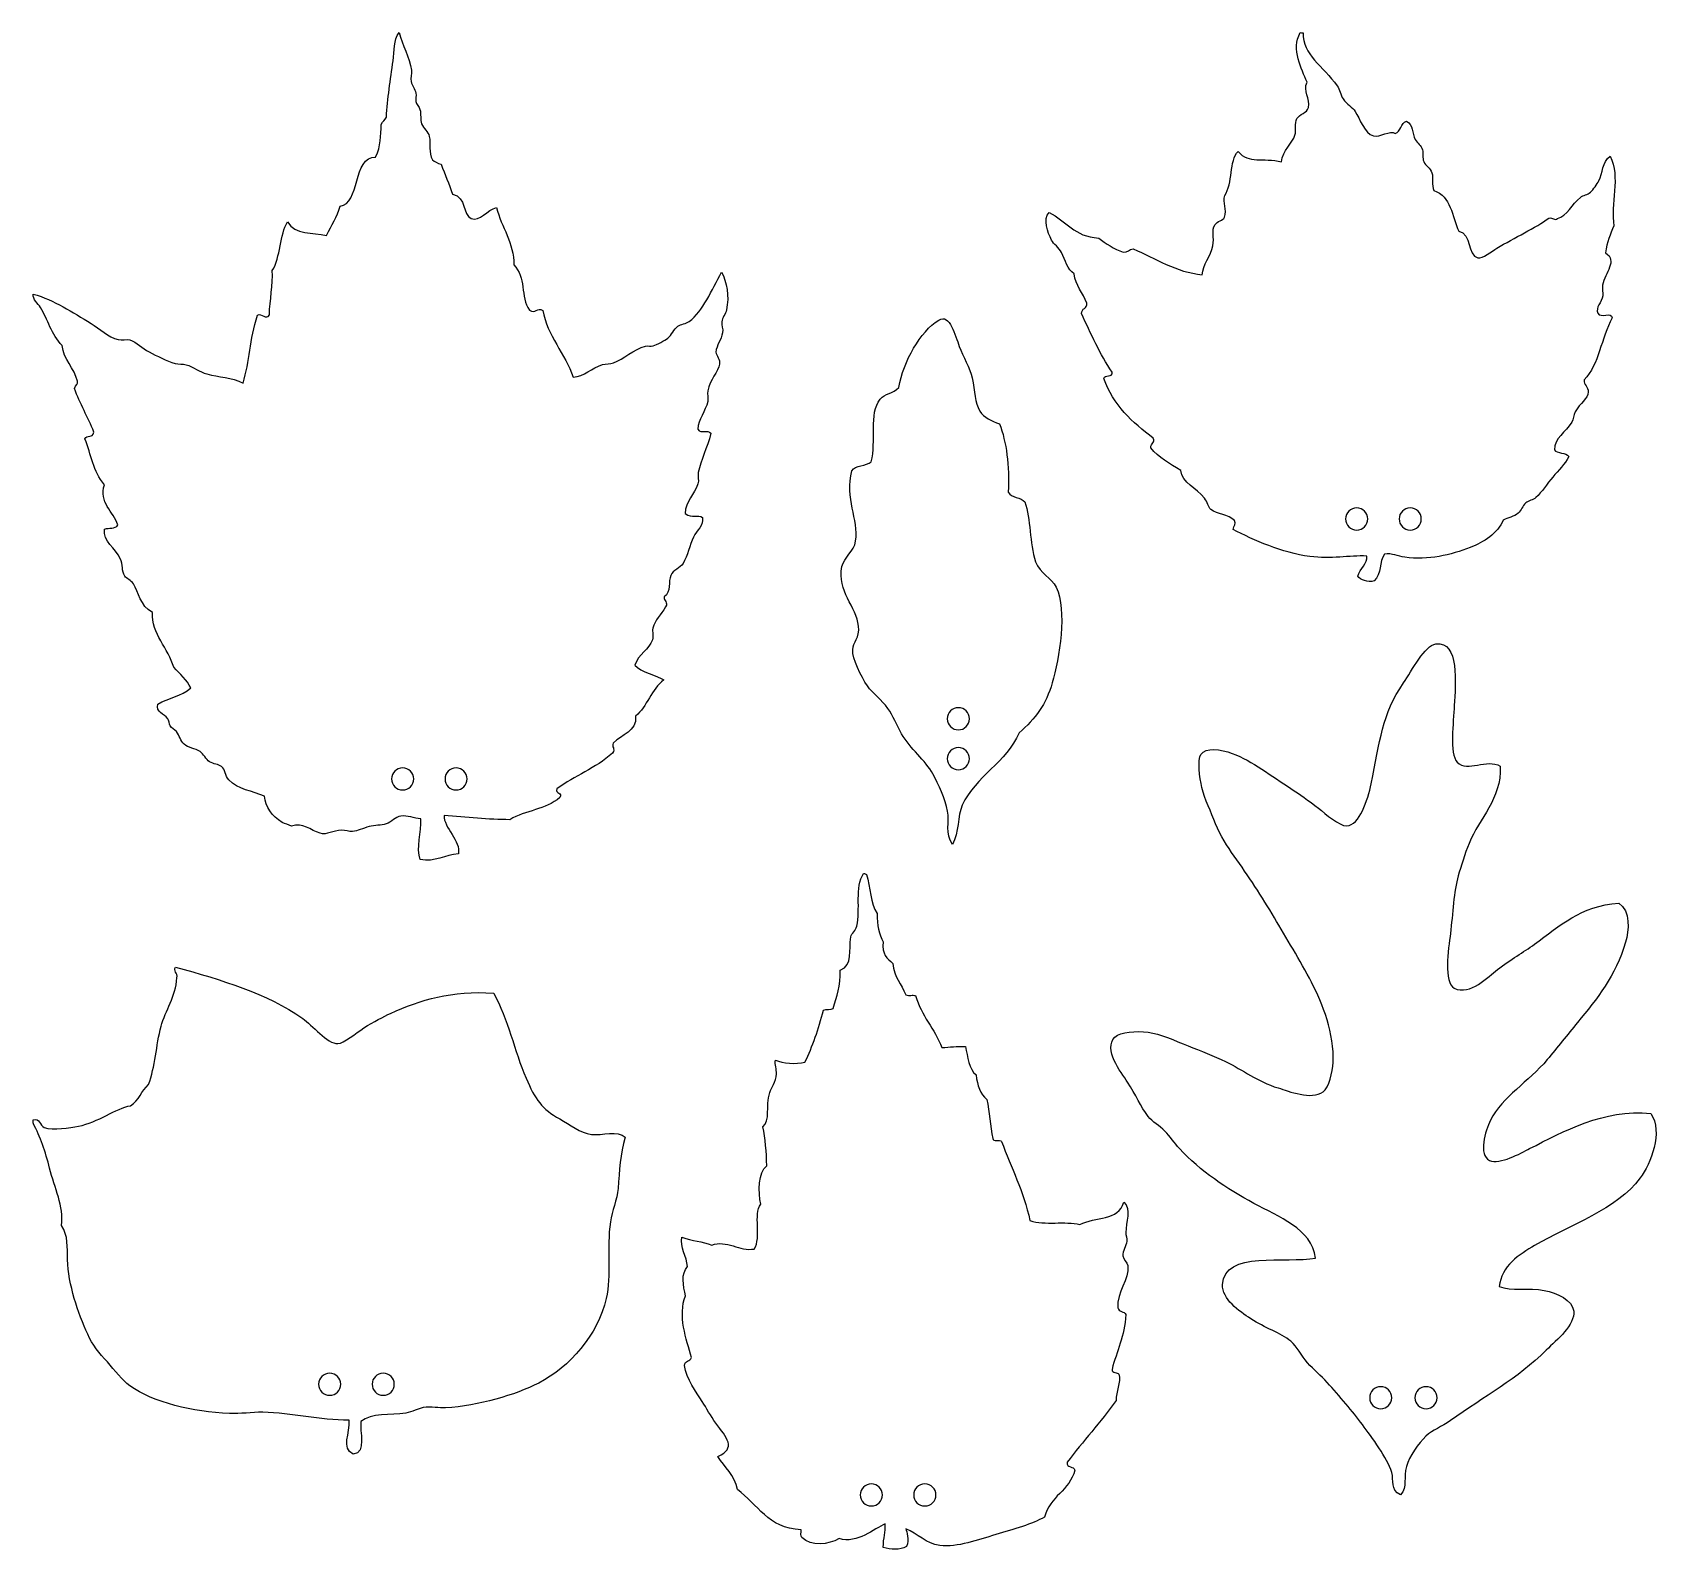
# Model space of a CAD drawing. Header units: centimetres. Extents: x -7.9 to 8, y -7.3 to 7.5.
import ezdxf

# ---------------------------------------------------------------- set-up
doc = ezdxf.new("R2010")
doc.units = ezdxf.units.CM
doc.header["$MEASUREMENT"] = 0
doc.layers.add('Layer 1', color=7, linetype='Continuous')

msp = doc.modelspace()

# ---------------------------------------------------------------- linework, layer by layer
at = {"layer": 'Layer 1'}
for points, knots in [([(-1.11622, 4.75824), (-1.08643, 4.89236), (-1.11352, 5.03351), (-1.16398, 5.12612), (-1.16398, 5.12612), (-1.26082, 4.95194), (-1.34202, 4.74525), (-1.47878, 4.64677), (-1.47878, 4.64677), (-1.51148, 4.62325), (-1.55718, 4.62269), (-1.5902, 4.59904), (-1.5902, 4.59904), (-1.62965, 4.57081), (-1.64886, 4.514), (-1.68746, 4.48408), (-1.68746, 4.48408), (-1.71479, 4.46291), (-1.79194, 4.42127), (-1.83073, 4.40801), (-1.83073, 4.40801), (-1.85388, 4.4001), (-1.87777, 4.41253), (-1.90325, 4.40624), (-1.90325, 4.40624), (-2.01543, 4.37841), (-2.12132, 4.27855), (-2.21456, 4.24349), (-2.21456, 4.24349), (-2.24864, 4.23066), (-2.28994, 4.23643), (-2.3242, 4.22582), (-2.3242, 4.22582), (-2.42498, 4.19455), (-2.50285, 4.11165), (-2.609, 4.10374), (-2.609, 4.10374), (-2.68242, 4.33118), (-2.8648, 4.51194), (-2.90263, 4.75464), (-2.90263, 4.75464), (-2.96161, 4.78964), (-2.97301, 4.71366), (-3.03529, 4.75639), (-3.03529, 4.75639), (-3.12377, 4.88704), (-3.06479, 5.08082), (-3.18743, 5.19682), (-3.18743, 5.19682), (-3.18193, 5.40925), (-3.30935, 5.56472), (-3.35375, 5.75575), (-3.35375, 5.75575), (-3.44585, 5.73599), (-3.51639, 5.6165), (-3.60135, 5.6496), (-3.60135, 5.6496), (-3.69237, 5.68503), (-3.6403, 5.85653), (-3.78357, 5.88661), (-3.78357, 5.88661), (-3.81831, 5.98406), (-3.85712, 6.07978), (-3.89324, 6.17665), (-3.89324, 6.17665), (-3.92809, 6.18858), (-3.95854, 6.20239), (-3.97812, 6.22086), (-3.97812, 6.22086), (-4.02088, 6.28918), (-3.99103, 6.37342), (-4.00998, 6.44904), (-4.00998, 6.44904), (-4.02146, 6.49476), (-4.06663, 6.52619), (-4.08428, 6.57109), (-4.08428, 6.57109), (-4.1, 6.61115), (-4.08812, 6.66314), (-4.10021, 6.71084), (-4.10021, 6.71084), (-4.10685, 6.73693), (-4.13434, 6.76116), (-4.14088, 6.78863), (-4.14088, 6.78863), (-4.14694, 6.81387), (-4.13278, 6.84298), (-4.13911, 6.86999), (-4.13911, 6.86999), (-4.14887, 6.91169), (-4.17904, 6.94402), (-4.18689, 6.98141), (-4.18689, 6.98141), (-4.19446, 7.01747), (-4.17744, 7.05531), (-4.18337, 7.09285), (-4.18337, 7.09285), (-4.20345, 7.22038), (-4.27216, 7.34026), (-4.30365, 7.45898), (-4.30365, 7.45898), (-4.35831, 7.3867), (-4.34948, 7.27978), (-4.36202, 7.18485), (-4.36202, 7.18485), (-4.38599, 7.00319), (-4.41861, 6.81226), (-4.42743, 6.6365), (-4.42743, 6.6365), (-4.43878, 6.60025), (-4.46566, 6.60025), (-4.47699, 6.564), (-4.47699, 6.564), (-4.48472, 6.45534), (-4.47852, 6.35752), (-4.53184, 6.2474), (-4.53184, 6.2474), (-4.75285, 6.2505), (-4.6867, 5.78589), (-4.8767, 5.76983), (-4.8767, 5.76983), (-4.91059, 5.66492), (-4.95888, 5.58547), (-5.01113, 5.48501), (-5.01113, 5.48501), (-5.14535, 5.51192), (-5.31395, 5.48946), (-5.38967, 5.6159), (-5.38967, 5.6159), (-5.46666, 5.49506), (-5.45769, 5.26911), (-5.53818, 5.14185), (-5.53818, 5.14185), (-5.52916, 5.00652), (-5.5635, 4.85255), (-5.56652, 4.71206), (-5.56652, 4.71206), (-5.59644, 4.65277), (-5.64423, 4.73489), (-5.68148, 4.70674), (-5.68148, 4.70674), (-5.7631, 4.46462), (-5.75578, 4.26145), (-5.82295, 4.04523), (-5.82295, 4.04523), (-5.93466, 4.10643), (-6.05708, 4.10278), (-6.17672, 4.13543), (-6.17672, 4.13543), (-6.24535, 4.15416), (-6.30584, 4.20528), (-6.37656, 4.22563), (-6.37656, 4.22563), (-6.4081, 4.23473), (-6.45136, 4.22857), (-6.48446, 4.23801), (-6.48446, 4.23801), (-6.56979, 4.26235), (-6.66022, 4.31117), (-6.7374, 4.34943), (-6.7374, 4.34943), (-6.80373, 4.38229), (-6.85776, 4.44497), (-6.92666, 4.46614), (-6.92666, 4.46614), (-6.95838, 4.47593), (-7.0054, 4.46172), (-7.0381, 4.46971), (-7.0381, 4.46971), (-7.14118, 4.49479), (-7.21654, 4.57491), (-7.30342, 4.62708), (-7.30342, 4.62708), (-7.48643, 4.73707), (-7.65934, 4.85311), (-7.86587, 4.91362), (-7.86587, 4.91362), (-7.87214, 4.85763), (-7.81981, 4.82271), (-7.79512, 4.7827), (-7.79512, 4.7827), (-7.72405, 4.66755), (-7.69037, 4.52037), (-7.58462, 4.41128), (-7.58462, 4.41128), (-7.57253, 4.27965), (-7.46344, 4.18964), (-7.43603, 4.0646), (-7.43603, 4.0646), (-7.42293, 4.03428), (-7.45788, 4.02885), (-7.46431, 3.99385), (-7.46431, 3.99385), (-7.41179, 3.8478), (-7.33292, 3.71313), (-7.27505, 3.56938), (-7.27505, 3.56938), (-7.28574, 3.50323), (-7.34424, 3.54842), (-7.36347, 3.50218), (-7.36347, 3.50218), (-7.29973, 3.35362), (-7.28571, 3.18375), (-7.17241, 3.05644), (-7.17241, 3.05644), (-7.22914, 2.88311), (-7.08565, 2.79567), (-7.04149, 2.66557), (-7.04149, 2.66557), (-7.07051, 2.61921), (-7.12854, 2.64062), (-7.17063, 2.62488), (-7.17063, 2.62488), (-7.18955, 2.50111), (-7.06466, 2.44076), (-7.01852, 2.33836), (-7.01852, 2.33836), (-6.99032, 2.27584), (-7.0077, 2.21731), (-6.97428, 2.16678), (-6.97428, 2.16678), (-6.95679, 2.14035), (-6.91364, 2.12749), (-6.89115, 2.09251), (-6.89115, 2.09251), (-6.83792, 2.0097), (-6.82701, 1.8782), (-6.70541, 1.81303), (-6.70541, 1.81303), (-6.71557, 1.60107), (-6.54909, 1.46479), (-6.49845, 1.27889), (-6.49845, 1.27889), (-6.43543, 1.21555), (-6.36846, 1.15385), (-6.33219, 1.07905), (-6.33219, 1.07905), (-6.42479, 0.99306), (-6.55111, 0.98578), (-6.65231, 0.91985), (-6.65231, 0.91985), (-6.67316, 0.8396), (-6.59389, 0.82867), (-6.55505, 0.77835), (-6.55505, 0.77835), (-6.54129, 0.76057), (-6.54624, 0.72911), (-6.53206, 0.70757), (-6.53206, 0.70757), (-6.51838, 0.68683), (-6.4892, 0.67587), (-6.47192, 0.65275), (-6.47192, 0.65275), (-6.44372, 0.61499), (-6.43123, 0.55975), (-6.39762, 0.5307), (-6.39762, 0.5307), (-6.35656, 0.49517), (-6.29023, 0.48972), (-6.24197, 0.4582), (-6.24197, 0.4582), (-6.20773, 0.43584), (-6.1844, 0.38237), (-6.14823, 0.35911), (-6.14823, 0.35911), (-6.11066, 0.33498), (-6.06359, 0.33609), (-6.03327, 0.31313), (-6.03327, 0.31313), (-5.99366, 0.28318), (-6.00186, 0.22463), (-5.96247, 0.18227), (-5.96247, 0.18227), (-5.87402, 0.08697), (-5.72718, 0.07562), (-5.61581, 0.0231), (-5.61581, 0.0231), (-5.60287, -0.08128), (-5.54575, -0.16669), (-5.44071, -0.23161), (-5.44071, -0.23161), (-5.41124, -0.24341), (-5.38173, -0.25518), (-5.35223, -0.26698), (-5.35223, -0.26698), (-5.23896, -0.22629), (-5.1707, -0.30863), (-5.07275, -0.3377), (-5.07275, -0.3377), (-5.01028, -0.35627), (-4.94416, -0.30995), (-4.86582, -0.30764), (-4.86582, -0.30764), (-4.82589, -0.30648), (-4.78946, -0.32182), (-4.75795, -0.32), (-4.75795, -0.32), (-4.70657, -0.31709), (-4.65884, -0.28984), (-4.5952, -0.27224), (-4.5952, -0.27224), (-4.54125, -0.25734), (-4.47534, -0.26052), (-4.43071, -0.24573), (-4.43071, -0.24573), (-4.37726, -0.22798), (-4.33908, -0.17773), (-4.28744, -0.16966), (-4.28744, -0.16966), (-4.22407, -0.15976), (-4.15615, -0.19255), (-4.09287, -0.19617), (-4.09287, -0.19617), (-4.08467, -0.32457), (-4.14023, -0.48025), (-4.09819, -0.59413), (-4.09819, -0.59413), (-3.95534, -0.61972), (-3.8534, -0.54979), (-3.72674, -0.53751), (-3.72674, -0.53751), (-3.6984, -0.41493), (-3.87348, -0.27851), (-3.86472, -0.16429), (-3.86472, -0.16429), (-3.64916, -0.18286), (-3.43276, -0.20329), (-3.22443, -0.20498), (-3.22443, -0.20498), (-3.07184, -0.11074), (-2.87896, -0.11055), (-2.73802, 0.01084), (-2.73802, 0.01084), (-2.70513, 0.05667), (-2.7911, 0.05159), (-2.76636, 0.09395), (-2.76636, 0.09395), (-2.59409, 0.2278), (-2.39237, 0.29284), (-2.2269, 0.44241), (-2.2269, 0.44241), (-2.19195, 0.48914), (-2.23965, 0.50043), (-2.21806, 0.54147), (-2.21806, 0.54147), (-2.13776, 0.62751), (-1.98822, 0.64823), (-2.00052, 0.80325), (-2.00052, 0.80325), (-1.88895, 0.8958), (-1.84632, 1.06688), (-1.72636, 1.15525), (-1.72636, 1.15525), (-1.78531, 1.19914), (-1.95171, 1.2333), (-2.00761, 1.29852), (-2.00761, 1.29852), (-1.97395, 1.40737), (-1.86981, 1.45296), (-1.83603, 1.54794), (-1.83603, 1.54794), (-1.8233, 1.58374), (-1.84243, 1.62094), (-1.83251, 1.65936), (-1.83251, 1.65936), (-1.81158, 1.74038), (-1.75544, 1.79073), (-1.70871, 1.86632), (-1.70871, 1.86632), (-1.67632, 1.91439), (-1.73408, 1.92381), (-1.72107, 1.96361), (-1.72107, 1.96361), (-1.65471, 2.01568), (-1.68382, 2.11389), (-1.65744, 2.17411), (-1.65744, 2.17411), (-1.63487, 2.22549), (-1.56783, 2.24295), (-1.53891, 2.29084), (-1.53891, 2.29084), (-1.49412, 2.36508), (-1.47427, 2.46904), (-1.43636, 2.5473), (-1.43636, 2.5473), (-1.40413, 2.61379), (-1.33651, 2.65866), (-1.34968, 2.7383), (-1.34968, 2.7383), (-1.39223, 2.7733), (-1.44726, 2.72454), (-1.51949, 2.77547), (-1.51949, 2.77547), (-1.51655, 2.89541), (-1.42501, 2.9679), (-1.39392, 3.06376), (-1.39392, 3.06376), (-1.38257, 3.09869), (-1.39659, 3.14081), (-1.3904, 3.1752), (-1.3904, 3.1752), (-1.36765, 3.30104), (-1.30211, 3.41333), (-1.26837, 3.55726), (-1.26837, 3.55726), (-1.29851, 3.60187), (-1.36045, 3.54472), (-1.39571, 3.59793), (-1.39571, 3.59793), (-1.38798, 3.69186), (-1.32049, 3.77205), (-1.29842, 3.8668), (-1.29842, 3.8668), (-1.29069, 3.8999), (-1.30464, 3.93705), (-1.29842, 3.96941), (-1.29842, 3.96941), (-1.27799, 4.07614), (-1.19714, 4.15838), (-1.18346, 4.23116), (-1.18346, 4.23116), (-1.17473, 4.27789), (-1.21592, 4.3113), (-1.21883, 4.34789), (-1.21883, 4.34789), (-1.21327, 4.41509), (-1.16681, 4.46806), (-1.1534, 4.53717), (-1.1534, 4.53717), (-1.14665, 4.57194), (-1.16782, 4.60758), (-1.16224, 4.64329), (-1.16224, 4.64329), (-1.15602, 4.68275), (-1.12509, 4.71831), (-1.11622, 4.75824)], [0, 0, 0, 0, 0.00909091, 0.00909091, 0.00909091, 0.00909091, 0.01818182, 0.01818182, 0.01818182, 0.01818182, 0.02727273, 0.02727273, 0.02727273, 0.02727273, 0.03636364, 0.03636364, 0.03636364, 0.03636364, 0.04545455, 0.04545455, 0.04545455, 0.04545455, 0.05454545, 0.05454545, 0.05454545, 0.05454545, 0.06363636, 0.06363636, 0.06363636, 0.06363636, 0.07272727, 0.07272727, 0.07272727, 0.07272727, 0.08181818, 0.08181818, 0.08181818, 0.08181818, 0.09090909, 0.09090909, 0.09090909, 0.09090909, 0.1, 0.1, 0.1, 0.1, 0.10909091, 0.10909091, 0.10909091, 0.10909091, 0.11818182, 0.11818182, 0.11818182, 0.11818182, 0.12727273, 0.12727273, 0.12727273, 0.12727273, 0.13636364, 0.13636364, 0.13636364, 0.13636364, 0.14545455, 0.14545455, 0.14545455, 0.14545455, 0.15454545, 0.15454545, 0.15454545, 0.15454545, 0.16363636, 0.16363636, 0.16363636, 0.16363636, 0.17272727, 0.17272727, 0.17272727, 0.17272727, 0.18181818, 0.18181818, 0.18181818, 0.18181818, 0.19090909, 0.19090909, 0.19090909, 0.19090909, 0.2, 0.2, 0.2, 0.2, 0.20909091, 0.20909091, 0.20909091, 0.20909091, 0.21818182, 0.21818182, 0.21818182, 0.21818182, 0.22727273, 0.22727273, 0.22727273, 0.22727273, 0.23636364, 0.23636364, 0.23636364, 0.23636364, 0.24545455, 0.24545455, 0.24545455, 0.24545455, 0.25454545, 0.25454545, 0.25454545, 0.25454545, 0.26363636, 0.26363636, 0.26363636, 0.26363636, 0.27272727, 0.27272727, 0.27272727, 0.27272727, 0.28181818, 0.28181818, 0.28181818, 0.28181818, 0.29090909, 0.29090909, 0.29090909, 0.29090909, 0.3, 0.3, 0.3, 0.3, 0.30909091, 0.30909091, 0.30909091, 0.30909091, 0.31818182, 0.31818182, 0.31818182, 0.31818182, 0.32727273, 0.32727273, 0.32727273, 0.32727273, 0.33636364, 0.33636364, 0.33636364, 0.33636364, 0.34545455, 0.34545455, 0.34545455, 0.34545455, 0.35454545, 0.35454545, 0.35454545, 0.35454545, 0.36363636, 0.36363636, 0.36363636, 0.36363636, 0.37272727, 0.37272727, 0.37272727, 0.37272727, 0.38181818, 0.38181818, 0.38181818, 0.38181818, 0.39090909, 0.39090909, 0.39090909, 0.39090909, 0.4, 0.4, 0.4, 0.4, 0.40909091, 0.40909091, 0.40909091, 0.40909091, 0.41818182, 0.41818182, 0.41818182, 0.41818182, 0.42727273, 0.42727273, 0.42727273, 0.42727273, 0.43636364, 0.43636364, 0.43636364, 0.43636364, 0.44545455, 0.44545455, 0.44545455, 0.44545455, 0.45454545, 0.45454545, 0.45454545, 0.45454545, 0.46363636, 0.46363636, 0.46363636, 0.46363636, 0.47272727, 0.47272727, 0.47272727, 0.47272727, 0.48181818, 0.48181818, 0.48181818, 0.48181818, 0.49090909, 0.49090909, 0.49090909, 0.49090909, 0.5, 0.5, 0.5, 0.5, 0.50909091, 0.50909091, 0.50909091, 0.50909091, 0.51818182, 0.51818182, 0.51818182, 0.51818182, 0.52727273, 0.52727273, 0.52727273, 0.52727273, 0.53636364, 0.53636364, 0.53636364, 0.53636364, 0.54545455, 0.54545455, 0.54545455, 0.54545455, 0.55454545, 0.55454545, 0.55454545, 0.55454545, 0.56363636, 0.56363636, 0.56363636, 0.56363636, 0.57272727, 0.57272727, 0.57272727, 0.57272727, 0.58181818, 0.58181818, 0.58181818, 0.58181818, 0.59090909, 0.59090909, 0.59090909, 0.59090909, 0.6, 0.6, 0.6, 0.6, 0.60909091, 0.60909091, 0.60909091, 0.60909091, 0.61818182, 0.61818182, 0.61818182, 0.61818182, 0.62727273, 0.62727273, 0.62727273, 0.62727273, 0.63636364, 0.63636364, 0.63636364, 0.63636364, 0.64545455, 0.64545455, 0.64545455, 0.64545455, 0.65454545, 0.65454545, 0.65454545, 0.65454545, 0.66363636, 0.66363636, 0.66363636, 0.66363636, 0.67272727, 0.67272727, 0.67272727, 0.67272727, 0.68181818, 0.68181818, 0.68181818, 0.68181818, 0.69090909, 0.69090909, 0.69090909, 0.69090909, 0.7, 0.7, 0.7, 0.7, 0.70909091, 0.70909091, 0.70909091, 0.70909091, 0.71818182, 0.71818182, 0.71818182, 0.71818182, 0.72727273, 0.72727273, 0.72727273, 0.72727273, 0.73636364, 0.73636364, 0.73636364, 0.73636364, 0.74545455, 0.74545455, 0.74545455, 0.74545455, 0.75454545, 0.75454545, 0.75454545, 0.75454545, 0.76363636, 0.76363636, 0.76363636, 0.76363636, 0.77272727, 0.77272727, 0.77272727, 0.77272727, 0.78181818, 0.78181818, 0.78181818, 0.78181818, 0.79090909, 0.79090909, 0.79090909, 0.79090909, 0.8, 0.8, 0.8, 0.8, 0.80909091, 0.80909091, 0.80909091, 0.80909091, 0.81818182, 0.81818182, 0.81818182, 0.81818182, 0.82727273, 0.82727273, 0.82727273, 0.82727273, 0.83636364, 0.83636364, 0.83636364, 0.83636364, 0.84545455, 0.84545455, 0.84545455, 0.84545455, 0.85454545, 0.85454545, 0.85454545, 0.85454545, 0.86363636, 0.86363636, 0.86363636, 0.86363636, 0.87272727, 0.87272727, 0.87272727, 0.87272727, 0.88181818, 0.88181818, 0.88181818, 0.88181818, 0.89090909, 0.89090909, 0.89090909, 0.89090909, 0.9, 0.9, 0.9, 0.9, 0.90909091, 0.90909091, 0.90909091, 0.90909091, 0.91818182, 0.91818182, 0.91818182, 0.91818182, 0.92727273, 0.92727273, 0.92727273, 0.92727273, 0.93636364, 0.93636364, 0.93636364, 0.93636364, 0.94545455, 0.94545455, 0.94545455, 0.94545455, 0.95454545, 0.95454545, 0.95454545, 0.95454545, 0.96363636, 0.96363636, 0.96363636, 0.96363636, 0.97272727, 0.97272727, 0.97272727, 0.97272727, 0.98181818, 0.98181818, 0.98181818, 0.98181818, 1, 1, 1, 1]), ([(7.48953, 6.25655), (7.40576, 6.19945), (7.42061, 6.09214), (7.37962, 6.01506), (7.37962, 6.01506), (7.36356, 5.98479), (7.32281, 5.92949), (7.2967, 5.90552), (7.2967, 5.90552), (7.26865, 5.87978), (7.22915, 5.87806), (7.19822, 5.85419), (7.19822, 5.85419), (7.11742, 5.79185), (7.06979, 5.67422), (6.97589, 5.64805), (6.97589, 5.64805), (6.9498, 5.62601), (6.92983, 5.66012), (6.89032, 5.65318), (6.89032, 5.65318), (6.76692, 5.56002), (6.5538, 5.46212), (6.38597, 5.35907), (6.38597, 5.35907), (6.3384, 5.32986), (6.24661, 5.25355), (6.19904, 5.26535), (6.19904, 5.26535), (6.09797, 5.29035), (6.14361, 5.50236), (6.01425, 5.52456), (6.01425, 5.52456), (5.94638, 5.66839), (5.94231, 5.86881), (5.77091, 5.92088), (5.77091, 5.92088), (5.75006, 5.9765), (5.76816, 6.03857), (5.75268, 6.09373), (5.75268, 6.09373), (5.73958, 6.14016), (5.69148, 6.1612), (5.67338, 6.20345), (5.67338, 6.20345), (5.65814, 6.23901), (5.67282, 6.28121), (5.66124, 6.3187), (5.66124, 6.3187), (5.64798, 6.36148), (5.61002, 6.37958), (5.59086, 6.41834), (5.59086, 6.41834), (5.56025, 6.48025), (5.56959, 6.5645), (5.50606, 6.59519), (5.50606, 6.59519), (5.44568, 6.58209), (5.45415, 6.49134), (5.39406, 6.47787), (5.39406, 6.47787), (5.34657, 6.51168), (5.25026, 6.43638), (5.18263, 6.45242), (5.18263, 6.45242), (5.10048, 6.47187), (5.04835, 6.62276), (5.00618, 6.692), (5.00618, 6.692), (4.98216, 6.73148), (4.92302, 6.76249), (4.88942, 6.81355), (4.88942, 6.81355), (4.86383, 6.85244), (4.85587, 6.90491), (4.83029, 6.94113), (4.83029, 6.94113), (4.69453, 7.1334), (4.49139, 7.24508), (4.49871, 7.45725), (4.49871, 7.45725), (4.48924, 7.45781), (4.47971, 7.45839), (4.47021, 7.45894), (4.47021, 7.45894), (4.3821, 7.29625), (4.48344, 7.10159), (4.5367, 6.97785), (4.5367, 6.97785), (4.4941, 6.88765), (4.57411, 6.81643), (4.55041, 6.72893), (4.55041, 6.72893), (4.53586, 6.67511), (4.46275, 6.66617), (4.43894, 6.62111), (4.43894, 6.62111), (4.41261, 6.57121), (4.43635, 6.51178), (4.41973, 6.46006), (4.41973, 6.46006), (4.39539, 6.38426), (4.29755, 6.3121), (4.28961, 6.20069), (4.28961, 6.20069), (4.10567, 6.24503), (3.96729, 6.17698), (3.86636, 6.30248), (3.86636, 6.30248), (3.77643, 6.21083), (3.8172, 5.99043), (3.73547, 5.87139), (3.73547, 5.87139), (3.71414, 5.80601), (3.76256, 5.73402), (3.73245, 5.66165), (3.73245, 5.66165), (3.71877, 5.62889), (3.66326, 5.62215), (3.64231, 5.59074), (3.64231, 5.59074), (3.6026, 5.53124), (3.63659, 5.46522), (3.62022, 5.38214), (3.62022, 5.38214), (3.60154, 5.28734), (3.51955, 5.19378), (3.51751, 5.10203), (3.51751, 5.10203), (3.26391, 5.12365), (3.05626, 5.26287), (2.84555, 5.35235), (2.84555, 5.35235), (2.80242, 5.35359), (2.7934, 5.31637), (2.74816, 5.32002), (2.74816, 5.32002), (2.65429, 5.35381), (2.58047, 5.40537), (2.50837, 5.45848), (2.50837, 5.45848), (2.26897, 5.47123), (2.19058, 5.62673), (2.02715, 5.70687), (2.02715, 5.70687), (1.96055, 5.64221), (2.01307, 5.51431), (2.04916, 5.43837), (2.04916, 5.43837), (2.06779, 5.39924), (2.12364, 5.3659), (2.1469, 5.31798), (2.1469, 5.31798), (2.18227, 5.24506), (2.20328, 5.15272), (2.268, 5.11033), (2.268, 5.11033), (2.2866, 4.99481), (2.35386, 4.9224), (2.39407, 4.82601), (2.39407, 4.82601), (2.39791, 4.76754), (2.34039, 4.77825), (2.3402, 4.72428), (2.3402, 4.72428), (2.4336, 4.52804), (2.52006, 4.32566), (2.63984, 4.15283), (2.63984, 4.15283), (2.64616, 4.09494), (2.56491, 4.13584), (2.55983, 4.09084), (2.55983, 4.09084), (2.64865, 3.83356), (2.83558, 3.66325), (3.04008, 3.50854), (3.04008, 3.50854), (3.05924, 3.46891), (3.01442, 3.46189), (3.01534, 3.41461), (3.01534, 3.41461), (3.08937, 3.32121), (3.20121, 3.26139), (3.3076, 3.19667), (3.3076, 3.19667), (3.3198, 3.07181), (3.45873, 3.02636), (3.53938, 2.92508), (3.53938, 2.92508), (3.56814, 2.88902), (3.57243, 2.83909), (3.59963, 2.81649), (3.59963, 2.81649), (3.66445, 2.76267), (3.7673, 2.77085), (3.83162, 2.70711), (3.83162, 2.70711), (3.84734, 2.67308), (3.82408, 2.65676), (3.81699, 2.62213), (3.81699, 2.62213), (4.01506, 2.51447), (4.29552, 2.39586), (4.56446, 2.35773), (4.56446, 2.35773), (4.77139, 2.32841), (4.948, 2.36932), (5.11823, 2.36262), (5.11823, 2.36262), (5.1291, 2.29113), (5.05105, 2.23655), (5.03018, 2.16752), (5.03018, 2.16752), (5.05876, 2.13095), (5.12932, 2.10026), (5.18951, 2.11976), (5.18951, 2.11976), (5.26867, 2.1899), (5.23587, 2.30648), (5.29108, 2.38082), (5.29108, 2.38082), (5.36315, 2.39281), (5.42157, 2.35889), (5.4896, 2.34984), (5.4896, 2.34984), (5.71598, 2.31962), (5.94029, 2.37339), (6.1251, 2.44522), (6.1251, 2.44522), (6.25517, 2.49576), (6.39601, 2.58378), (6.44652, 2.71216), (6.44652, 2.71216), (6.49356, 2.73404), (6.55373, 2.74671), (6.59371, 2.77966), (6.59371, 2.77966), (6.62369, 2.80437), (6.63345, 2.85118), (6.66658, 2.88025), (6.66658, 2.88025), (6.69407, 2.90443), (6.73839, 2.90621), (6.76506, 2.93155), (6.76506, 2.93155), (6.82261, 2.98624), (6.87645, 3.06598), (6.92976, 3.13158), (6.92976, 3.13158), (6.98387, 3.19818), (7.05144, 3.25421), (7.08496, 3.33221), (7.08496, 3.33221), (7.06377, 3.37642), (6.96815, 3.35465), (6.94574, 3.3978), (6.94574, 3.3978), (6.93995, 3.5067), (7.05866, 3.57113), (7.11446, 3.66439), (7.11446, 3.66439), (7.12991, 3.69021), (7.13269, 3.7371), (7.14928, 3.76726), (7.14928, 3.76726), (7.195, 3.85055), (7.27276, 3.89415), (7.27533, 3.96009), (7.27533, 3.96009), (7.27734, 4.01145), (7.22839, 4.02573), (7.23466, 4.07704), (7.23466, 4.07704), (7.38359, 4.22904), (7.39727, 4.48019), (7.50948, 4.68077), (7.50948, 4.68077), (7.4999, 4.74483), (7.39494, 4.67334), (7.3692, 4.72736), (7.3692, 4.72736), (7.34227, 4.78356), (7.40608, 4.82946), (7.41749, 4.89622), (7.41749, 4.89622), (7.4226, 4.92604), (7.40699, 4.96578), (7.41426, 5.00139), (7.41426, 5.00139), (7.43892, 5.1213), (7.5652, 5.23732), (7.44262, 5.31455), (7.44262, 5.31455), (7.4554, 5.41858), (7.49046, 5.49751), (7.52517, 5.57678), (7.52517, 5.57678), (7.49017, 5.78392), (7.59074, 6.05523), (7.48953, 6.25655)], [0, 0, 0, 0, 0.01315789, 0.01315789, 0.01315789, 0.01315789, 0.02631579, 0.02631579, 0.02631579, 0.02631579, 0.03947368, 0.03947368, 0.03947368, 0.03947368, 0.05263158, 0.05263158, 0.05263158, 0.05263158, 0.06578947, 0.06578947, 0.06578947, 0.06578947, 0.07894737, 0.07894737, 0.07894737, 0.07894737, 0.09210526, 0.09210526, 0.09210526, 0.09210526, 0.10526316, 0.10526316, 0.10526316, 0.10526316, 0.11842105, 0.11842105, 0.11842105, 0.11842105, 0.13157895, 0.13157895, 0.13157895, 0.13157895, 0.14473684, 0.14473684, 0.14473684, 0.14473684, 0.15789474, 0.15789474, 0.15789474, 0.15789474, 0.17105263, 0.17105263, 0.17105263, 0.17105263, 0.18421053, 0.18421053, 0.18421053, 0.18421053, 0.19736842, 0.19736842, 0.19736842, 0.19736842, 0.21052632, 0.21052632, 0.21052632, 0.21052632, 0.22368421, 0.22368421, 0.22368421, 0.22368421, 0.23684211, 0.23684211, 0.23684211, 0.23684211, 0.25, 0.25, 0.25, 0.25, 0.26315789, 0.26315789, 0.26315789, 0.26315789, 0.27631579, 0.27631579, 0.27631579, 0.27631579, 0.28947368, 0.28947368, 0.28947368, 0.28947368, 0.30263158, 0.30263158, 0.30263158, 0.30263158, 0.31578947, 0.31578947, 0.31578947, 0.31578947, 0.32894737, 0.32894737, 0.32894737, 0.32894737, 0.34210526, 0.34210526, 0.34210526, 0.34210526, 0.35526316, 0.35526316, 0.35526316, 0.35526316, 0.36842105, 0.36842105, 0.36842105, 0.36842105, 0.38157895, 0.38157895, 0.38157895, 0.38157895, 0.39473684, 0.39473684, 0.39473684, 0.39473684, 0.40789474, 0.40789474, 0.40789474, 0.40789474, 0.42105263, 0.42105263, 0.42105263, 0.42105263, 0.43421053, 0.43421053, 0.43421053, 0.43421053, 0.44736842, 0.44736842, 0.44736842, 0.44736842, 0.46052632, 0.46052632, 0.46052632, 0.46052632, 0.47368421, 0.47368421, 0.47368421, 0.47368421, 0.48684211, 0.48684211, 0.48684211, 0.48684211, 0.5, 0.5, 0.5, 0.5, 0.51315789, 0.51315789, 0.51315789, 0.51315789, 0.52631579, 0.52631579, 0.52631579, 0.52631579, 0.53947368, 0.53947368, 0.53947368, 0.53947368, 0.55263158, 0.55263158, 0.55263158, 0.55263158, 0.56578947, 0.56578947, 0.56578947, 0.56578947, 0.57894737, 0.57894737, 0.57894737, 0.57894737, 0.59210526, 0.59210526, 0.59210526, 0.59210526, 0.60526316, 0.60526316, 0.60526316, 0.60526316, 0.61842105, 0.61842105, 0.61842105, 0.61842105, 0.63157895, 0.63157895, 0.63157895, 0.63157895, 0.64473684, 0.64473684, 0.64473684, 0.64473684, 0.65789474, 0.65789474, 0.65789474, 0.65789474, 0.67105263, 0.67105263, 0.67105263, 0.67105263, 0.68421053, 0.68421053, 0.68421053, 0.68421053, 0.69736842, 0.69736842, 0.69736842, 0.69736842, 0.71052632, 0.71052632, 0.71052632, 0.71052632, 0.72368421, 0.72368421, 0.72368421, 0.72368421, 0.73684211, 0.73684211, 0.73684211, 0.73684211, 0.75, 0.75, 0.75, 0.75, 0.76315789, 0.76315789, 0.76315789, 0.76315789, 0.77631579, 0.77631579, 0.77631579, 0.77631579, 0.78947368, 0.78947368, 0.78947368, 0.78947368, 0.80263158, 0.80263158, 0.80263158, 0.80263158, 0.81578947, 0.81578947, 0.81578947, 0.81578947, 0.82894737, 0.82894737, 0.82894737, 0.82894737, 0.84210526, 0.84210526, 0.84210526, 0.84210526, 0.85526316, 0.85526316, 0.85526316, 0.85526316, 0.86842105, 0.86842105, 0.86842105, 0.86842105, 0.88157895, 0.88157895, 0.88157895, 0.88157895, 0.89473684, 0.89473684, 0.89473684, 0.89473684, 0.90789474, 0.90789474, 0.90789474, 0.90789474, 0.92105263, 0.92105263, 0.92105263, 0.92105263, 0.93421053, 0.93421053, 0.93421053, 0.93421053, 0.94736842, 0.94736842, 0.94736842, 0.94736842, 0.96052632, 0.96052632, 0.96052632, 0.96052632, 0.97368421, 0.97368421, 0.97368421, 0.97368421, 1, 1, 1, 1]), ([(2.09436, 2.05986), (2.04999, 2.1518), (1.93598, 2.18842), (1.89433, 2.30748), (1.89433, 2.30748), (1.83041, 2.49033), (1.85094, 2.72359), (1.78955, 2.88851), (1.78955, 2.88851), (1.7514, 2.93611), (1.65908, 2.92952), (1.62762, 2.98379), (1.62762, 2.98379), (1.63892, 3.24589), (1.61145, 3.4693), (1.54189, 3.65054), (1.54189, 3.65054), (1.46535, 3.67546), (1.39095, 3.71057), (1.35139, 3.77437), (1.35139, 3.77437), (1.2989, 3.85906), (1.30548, 3.96225), (1.27519, 4.09822), (1.27519, 4.09822), (1.25545, 4.18693), (1.18655, 4.31174), (1.15136, 4.40302), (1.15136, 4.40302), (1.11112, 4.50727), (1.05926, 4.72777), (0.95131, 4.6602), (0.95131, 4.6602), (0.77057, 4.54706), (0.6082, 4.26004), (0.56078, 4.00297), (0.56078, 4.00297), (0.50561, 3.94106), (0.42804, 3.95029), (0.3798, 3.8887), (0.3798, 3.8887), (0.26944, 3.74778), (0.34472, 3.48148), (0.29407, 3.2791), (0.29407, 3.2791), (0.24475, 3.23634), (0.13924, 3.24978), (0.10357, 3.19337), (0.10357, 3.19337), (0.03967, 2.92127), (0.17064, 2.72358), (0.14167, 2.50757), (0.14167, 2.50757), (0.1286, 2.4101), (0.02673, 2.34721), (0.00832, 2.25992), (0.00832, 2.25992), (-0.04206, 2.02129), (0.15032, 1.86699), (0.17025, 1.67889), (0.17025, 1.67889), (0.18218, 1.56602), (0.11678, 1.52559), (0.1131, 1.45029), (0.1131, 1.45029), (0.10895, 1.36536), (0.19438, 1.18732), (0.25598, 1.09786), (0.25598, 1.09786), (0.31001, 1.01936), (0.39637, 0.96353), (0.45601, 0.87878), (0.45601, 0.87878), (0.50797, 0.80496), (0.53843, 0.71987), (0.58936, 0.63116), (0.58936, 0.63116), (0.67307, 0.48527), (0.82095, 0.37369), (0.89419, 0.24063), (0.89419, 0.24063), (0.95031, 0.13861), (1.01349, -0.00392), (1.03704, -0.12135), (1.03704, -0.12135), (1.05792, -0.22538), (1.00849, -0.34183), (1.08467, -0.44517), (1.08467, -0.44517), (1.1514, -0.32846), (1.132, -0.16929), (1.17995, -0.0642), (1.17995, -0.0642), (1.31031, 0.22171), (1.61143, 0.35149), (1.7324, 0.64065), (1.7324, 0.64065), (1.89377, 0.77958), (1.99571, 0.91862), (2.05625, 1.12643), (2.05625, 1.12643), (2.12587, 1.3653), (2.20284, 1.83515), (2.09436, 2.05986)], [0, 0, 0, 0, 0.03703704, 0.03703704, 0.03703704, 0.03703704, 0.07407407, 0.07407407, 0.07407407, 0.07407407, 0.11111111, 0.11111111, 0.11111111, 0.11111111, 0.14814815, 0.14814815, 0.14814815, 0.14814815, 0.18518519, 0.18518519, 0.18518519, 0.18518519, 0.22222222, 0.22222222, 0.22222222, 0.22222222, 0.25925926, 0.25925926, 0.25925926, 0.25925926, 0.2962963, 0.2962963, 0.2962963, 0.2962963, 0.33333333, 0.33333333, 0.33333333, 0.33333333, 0.37037037, 0.37037037, 0.37037037, 0.37037037, 0.40740741, 0.40740741, 0.40740741, 0.40740741, 0.44444444, 0.44444444, 0.44444444, 0.44444444, 0.48148148, 0.48148148, 0.48148148, 0.48148148, 0.51851852, 0.51851852, 0.51851852, 0.51851852, 0.55555556, 0.55555556, 0.55555556, 0.55555556, 0.59259259, 0.59259259, 0.59259259, 0.59259259, 0.62962963, 0.62962963, 0.62962963, 0.62962963, 0.66666667, 0.66666667, 0.66666667, 0.66666667, 0.7037037, 0.7037037, 0.7037037, 0.7037037, 0.74074074, 0.74074074, 0.74074074, 0.74074074, 0.77777778, 0.77777778, 0.77777778, 0.77777778, 0.81481481, 0.81481481, 0.81481481, 0.81481481, 0.85185185, 0.85185185, 0.85185185, 0.85185185, 0.88888889, 0.88888889, 0.88888889, 0.88888889, 0.92592593, 0.92592593, 0.92592593, 0.92592593, 1, 1, 1, 1]), ([(5.021, 2.61535), (4.96144, 2.61535), (4.91316, 2.66364), (4.91316, 2.72322), (4.91316, 2.72322), (4.91316, 2.78278), (4.96145, 2.83106), (5.021, 2.83106), (5.021, 2.83106), (5.08058, 2.83106), (5.12884, 2.78277), (5.12884, 2.72322), (5.12884, 2.72322), (5.12884, 2.66364), (5.08056, 2.61535), (5.021, 2.61535)], [0, 0, 0, 0, 0.2, 0.2, 0.2, 0.2, 0.4, 0.4, 0.4, 0.4, 0.6, 0.6, 0.6, 0.6, 1, 1, 1, 1]), ([(5.54157, 2.61535), (5.48201, 2.61535), (5.43373, 2.66364), (5.43373, 2.72322), (5.43373, 2.72322), (5.43373, 2.78278), (5.48202, 2.83106), (5.54157, 2.83106), (5.54157, 2.83106), (5.60115, 2.83106), (5.64941, 2.78277), (5.64941, 2.72322), (5.64941, 2.72322), (5.64941, 2.66364), (5.60115, 2.61535), (5.54157, 2.61535)], [0, 0, 0, 0, 0.2, 0.2, 0.2, 0.2, 0.4, 0.4, 0.4, 0.4, 0.6, 0.6, 0.6, 0.6, 1, 1, 1, 1]), ([(7.8858, -3.06493), (7.41974, -3.02003), (7.03561, -3.24096), (6.7047, -3.40783), (6.7047, -3.40783), (6.6149, -3.4531), (6.41556, -3.56724), (6.31415, -3.52213), (6.31415, -3.52213), (6.20205, -3.4722), (6.27232, -3.23196), (6.32368, -3.1316), (6.32368, -3.1316), (6.44055, -2.90326), (6.69523, -2.75634), (6.87613, -2.54102), (6.87613, -2.54102), (6.97233, -2.42651), (7.07155, -2.3012), (7.17141, -2.1791), (7.17141, -2.1791), (7.36204, -1.94598), (7.54042, -1.72788), (7.63814, -1.39802), (7.63814, -1.39802), (7.67103, -1.28703), (7.69132, -1.09309), (7.57146, -1.01705), (7.57146, -1.01705), (7.19718, -1.04697), (7.00231, -1.2352), (6.75231, -1.4171), (6.75231, -1.4171), (6.64261, -1.4969), (6.52239, -1.56386), (6.39036, -1.66472), (6.39036, -1.66472), (6.304, -1.73068), (6.1234, -1.92216), (5.97123, -1.8457), (5.97123, -1.8457), (5.86344, -1.79151), (5.9136, -1.4687), (5.93316, -1.3123), (5.93316, -1.3123), (5.95689, -1.12201), (5.9656, -0.90169), (6.00936, -0.75035), (6.00936, -0.75035), (6.03447, -0.66349), (6.074, -0.53646), (6.11414, -0.43602), (6.11414, -0.43602), (6.215, -0.18353), (6.42889, -0.01192), (6.41897, 0.31646), (6.41897, 0.31646), (6.28737, 0.39494), (6.09829, 0.25169), (5.99984, 0.35453), (5.99984, 0.35453), (5.91967, 0.43835), (5.96375, 0.74746), (5.97126, 0.90701), (5.97126, 0.90701), (5.98116, 1.11627), (6.025, 1.53931), (5.79028, 1.50709), (5.79028, 1.50709), (5.68455, 1.49256), (5.5607, 1.24952), (5.47595, 1.12609), (5.47595, 1.12609), (5.26809, 0.82335), (5.24648, 0.55795), (5.16162, 0.14501), (5.16162, 0.14501), (5.12918, -0.01287), (5.04727, -0.26031), (4.92349, -0.26454), (4.92349, -0.26454), (4.85062, -0.26705), (4.71849, -0.14902), (4.64726, -0.09312), (4.64726, -0.09312), (4.5518, -0.01814), (4.46128, 0.04608), (4.38059, 0.09738), (4.38059, 0.09738), (4.19295, 0.21671), (4.0016, 0.36908), (3.80906, 0.44028), (3.80906, 0.44028), (3.69344, 0.48306), (3.55075, 0.50055), (3.50426, 0.43078), (3.50426, 0.43078), (3.47063, 0.3803), (3.48992, 0.20422), (3.51376, 0.10693), (3.51376, 0.10693), (3.54175, -0.00721), (3.60216, -0.13051), (3.64711, -0.2455), (3.64711, -0.2455), (3.69198, -0.36028), (3.76091, -0.46516), (3.82811, -0.55983), (3.82811, -0.55983), (3.96302, -0.74996), (4.09941, -0.9566), (4.21864, -1.15991), (4.21864, -1.15991), (4.33172, -1.35276), (4.46965, -1.5738), (4.58059, -1.78856), (4.58059, -1.78856), (4.68952, -1.99949), (4.80504, -2.28862), (4.79014, -2.56961), (4.79014, -2.56961), (4.78546, -2.65803), (4.75, -2.8162), (4.69489, -2.85539), (4.69489, -2.85539), (4.57845, -2.93813), (4.35837, -2.84867), (4.25671, -2.81732), (4.25671, -2.81732), (4.04494, -2.75189), (3.91976, -2.64508), (3.74239, -2.56012), (3.74239, -2.56012), (3.62976, -2.50617), (3.4995, -2.45418), (3.38041, -2.40772), (3.38041, -2.40772), (3.24785, -2.35599), (3.10723, -2.28874), (2.98988, -2.27434), (2.98988, -2.27434), (2.87561, -2.26032), (2.71895, -2.26905), (2.66603, -2.32197), (2.66603, -2.32197), (2.54858, -2.43945), (2.72569, -2.66386), (2.78988, -2.76015), (2.78988, -2.76015), (2.87232, -2.88376), (2.91569, -3.00039), (2.98991, -3.0935), (2.98991, -3.0935), (3.0333, -3.14792), (3.10069, -3.18605), (3.15184, -3.23638), (3.15184, -3.23638), (3.20383, -3.28755), (3.24571, -3.35473), (3.29472, -3.40783), (3.29472, -3.40783), (3.49792, -3.62802), (3.75613, -3.79851), (4.01859, -3.94123), (4.01859, -3.94123), (4.25926, -4.07212), (4.58469, -4.18536), (4.61869, -4.47463), (4.61869, -4.47463), (4.33992, -4.52662), (3.72638, -4.39671), (3.71381, -4.73178), (3.71381, -4.73178), (3.70849, -4.87357), (3.87436, -4.98914), (3.99001, -5.06521), (3.99001, -5.06521), (4.12405, -5.15332), (4.28018, -5.20242), (4.38056, -5.28426), (4.38056, -5.28426), (4.4407, -5.33331), (4.47787, -5.42018), (4.54249, -5.49381), (4.54249, -5.49381), (4.60112, -5.56067), (4.67584, -5.61846), (4.73296, -5.68428), (4.73296, -5.68428), (4.84956, -5.81869), (4.98397, -5.9667), (5.07586, -6.09386), (5.07586, -6.09386), (5.17095, -6.22549), (5.31692, -6.41559), (5.36161, -6.56061), (5.36161, -6.56061), (5.38579, -6.63901), (5.34261, -6.72886), (5.44734, -6.77966), (5.44734, -6.77966), (5.51738, -6.69941), (5.47306, -6.60816), (5.50449, -6.50346), (5.50449, -6.50346), (5.53457, -6.40332), (5.61884, -6.27986), (5.69499, -6.20818), (5.69499, -6.20818), (5.76174, -6.14529), (5.8448, -6.11878), (5.93312, -6.05578), (5.93312, -6.05578), (6.26433, -5.8194), (6.58434, -5.65218), (6.86657, -5.36998), (6.86657, -5.36998), (6.97092, -5.2656), (7.14827, -5.12746), (7.13327, -4.98898), (7.13327, -4.98898), (7.12165, -4.88196), (6.97256, -4.81369), (6.84749, -4.78893), (6.84749, -4.78893), (6.69909, -4.75959), (6.52158, -4.79549), (6.40934, -4.75086), (6.40934, -4.75086), (6.42482, -4.55547), (6.6078, -4.43439), (6.75224, -4.35084), (6.75224, -4.35084), (7.09244, -4.15386), (7.55554, -4.00006), (7.78094, -3.69356), (7.78094, -3.69356), (7.8826, -3.55547), (8.00682, -3.24604), (7.8858, -3.06493)], [0, 0, 0, 0, 0.01639344, 0.01639344, 0.01639344, 0.01639344, 0.03278689, 0.03278689, 0.03278689, 0.03278689, 0.04918033, 0.04918033, 0.04918033, 0.04918033, 0.06557377, 0.06557377, 0.06557377, 0.06557377, 0.08196721, 0.08196721, 0.08196721, 0.08196721, 0.09836066, 0.09836066, 0.09836066, 0.09836066, 0.1147541, 0.1147541, 0.1147541, 0.1147541, 0.13114754, 0.13114754, 0.13114754, 0.13114754, 0.14754098, 0.14754098, 0.14754098, 0.14754098, 0.16393443, 0.16393443, 0.16393443, 0.16393443, 0.18032787, 0.18032787, 0.18032787, 0.18032787, 0.19672131, 0.19672131, 0.19672131, 0.19672131, 0.21311475, 0.21311475, 0.21311475, 0.21311475, 0.2295082, 0.2295082, 0.2295082, 0.2295082, 0.24590164, 0.24590164, 0.24590164, 0.24590164, 0.26229508, 0.26229508, 0.26229508, 0.26229508, 0.27868852, 0.27868852, 0.27868852, 0.27868852, 0.29508197, 0.29508197, 0.29508197, 0.29508197, 0.31147541, 0.31147541, 0.31147541, 0.31147541, 0.32786885, 0.32786885, 0.32786885, 0.32786885, 0.3442623, 0.3442623, 0.3442623, 0.3442623, 0.36065574, 0.36065574, 0.36065574, 0.36065574, 0.37704918, 0.37704918, 0.37704918, 0.37704918, 0.39344262, 0.39344262, 0.39344262, 0.39344262, 0.40983607, 0.40983607, 0.40983607, 0.40983607, 0.42622951, 0.42622951, 0.42622951, 0.42622951, 0.44262295, 0.44262295, 0.44262295, 0.44262295, 0.45901639, 0.45901639, 0.45901639, 0.45901639, 0.47540984, 0.47540984, 0.47540984, 0.47540984, 0.49180328, 0.49180328, 0.49180328, 0.49180328, 0.50819672, 0.50819672, 0.50819672, 0.50819672, 0.52459016, 0.52459016, 0.52459016, 0.52459016, 0.54098361, 0.54098361, 0.54098361, 0.54098361, 0.55737705, 0.55737705, 0.55737705, 0.55737705, 0.57377049, 0.57377049, 0.57377049, 0.57377049, 0.59016393, 0.59016393, 0.59016393, 0.59016393, 0.60655738, 0.60655738, 0.60655738, 0.60655738, 0.62295082, 0.62295082, 0.62295082, 0.62295082, 0.63934426, 0.63934426, 0.63934426, 0.63934426, 0.6557377, 0.6557377, 0.6557377, 0.6557377, 0.67213115, 0.67213115, 0.67213115, 0.67213115, 0.68852459, 0.68852459, 0.68852459, 0.68852459, 0.70491803, 0.70491803, 0.70491803, 0.70491803, 0.72131148, 0.72131148, 0.72131148, 0.72131148, 0.73770492, 0.73770492, 0.73770492, 0.73770492, 0.75409836, 0.75409836, 0.75409836, 0.75409836, 0.7704918, 0.7704918, 0.7704918, 0.7704918, 0.78688525, 0.78688525, 0.78688525, 0.78688525, 0.80327869, 0.80327869, 0.80327869, 0.80327869, 0.81967213, 0.81967213, 0.81967213, 0.81967213, 0.83606557, 0.83606557, 0.83606557, 0.83606557, 0.85245902, 0.85245902, 0.85245902, 0.85245902, 0.86885246, 0.86885246, 0.86885246, 0.86885246, 0.8852459, 0.8852459, 0.8852459, 0.8852459, 0.90163934, 0.90163934, 0.90163934, 0.90163934, 0.91803279, 0.91803279, 0.91803279, 0.91803279, 0.93442623, 0.93442623, 0.93442623, 0.93442623, 0.95081967, 0.95081967, 0.95081967, 0.95081967, 0.96721311, 0.96721311, 0.96721311, 0.96721311, 1, 1, 1, 1]), ([(1.14221, 0.88524), (1.20179, 0.88524), (1.25005, 0.83693), (1.25005, 0.77737), (1.25005, 0.77737), (1.25005, 0.71781), (1.20179, 0.66953), (1.14221, 0.66953), (1.14221, 0.66953), (1.08263, 0.66953), (1.03437, 0.71782), (1.03437, 0.77737), (1.03437, 0.77737), (1.03437, 0.83692), (1.08262, 0.88524), (1.14221, 0.88524)], [0, 0, 0, 0, 0.2, 0.2, 0.2, 0.2, 0.4, 0.4, 0.4, 0.4, 0.6, 0.6, 0.6, 0.6, 1, 1, 1, 1]), ([(1.14223, 0.2812), (1.08265, 0.2812), (1.03439, 0.32949), (1.03439, 0.38904), (1.03439, 0.38904), (1.03439, 0.44859), (1.08265, 0.49691), (1.14223, 0.49691), (1.14223, 0.49691), (1.20179, 0.49691), (1.25007, 0.4486), (1.25007, 0.38904), (1.25007, 0.38904), (1.25007, 0.32948), (1.20179, 0.2812), (1.14223, 0.2812)], [0, 0, 0, 0, 0.2, 0.2, 0.2, 0.2, 0.4, 0.4, 0.4, 0.4, 0.6, 0.6, 0.6, 0.6, 1, 1, 1, 1]), ([(-4.26934, 0.08416), (-4.3289, 0.08416), (-4.37718, 0.13245), (-4.37718, 0.19203), (-4.37718, 0.19203), (-4.37718, 0.25159), (-4.32889, 0.29987), (-4.26934, 0.29987), (-4.26934, 0.29987), (-4.20978, 0.29987), (-4.16147, 0.25158), (-4.16147, 0.19203), (-4.16147, 0.19203), (-4.1615, 0.13245), (-4.20979, 0.08416), (-4.26934, 0.08416)], [0, 0, 0, 0, 0.2, 0.2, 0.2, 0.2, 0.4, 0.4, 0.4, 0.4, 0.6, 0.6, 0.6, 0.6, 1, 1, 1, 1]), ([(-3.74878, 0.08416), (-3.80834, 0.08416), (-3.85662, 0.13245), (-3.85662, 0.19203), (-3.85662, 0.19203), (-3.85662, 0.25159), (-3.80833, 0.29987), (-3.74878, 0.29987), (-3.74878, 0.29987), (-3.68922, 0.29987), (-3.64091, 0.25158), (-3.64091, 0.19203), (-3.64091, 0.19203), (-3.6409, 0.13245), (-3.68919, 0.08416), (-3.74878, 0.08416)], [0, 0, 0, 0, 0.2, 0.2, 0.2, 0.2, 0.4, 0.4, 0.4, 0.4, 0.6, 0.6, 0.6, 0.6, 1, 1, 1, 1]), ([(2.79133, -4.54731), (2.78649, -4.51188), (2.74699, -4.48738), (2.74373, -4.45203), (2.74373, -4.45203), (2.73934, -4.40472), (2.77582, -4.35932), (2.7818, -4.30918), (2.7818, -4.30918), (2.78479, -4.28394), (2.7722, -4.25015), (2.7723, -4.22348), (2.7723, -4.22348), (2.77262, -4.12839), (2.83091, -3.9957), (2.75322, -3.9282), (2.75322, -3.9282), (2.70221, -4.11407), (2.47406, -4.06856), (2.32462, -4.14725), (2.32462, -4.14725), (2.18222, -4.11071), (1.98468, -4.15675), (1.83882, -4.10918), (1.83882, -4.10918), (1.77717, -3.8216), (1.6561, -3.59343), (1.56262, -3.33765), (1.56262, -3.33765), (1.54727, -3.31492), (1.47869, -3.34535), (1.47689, -3.30907), (1.47689, -3.30907), (1.45384, -3.18607), (1.44178, -3.05208), (1.41974, -2.92807), (1.41974, -2.92807), (1.35738, -2.87616), (1.32478, -2.79446), (1.31499, -2.68994), (1.31499, -2.68994), (1.24284, -2.63507), (1.23561, -2.51529), (1.21019, -2.41371), (1.21019, -2.41371), (1.12462, -2.40752), (1.0598, -2.42207), (0.98159, -2.42324), (0.98159, -2.42324), (0.91021, -2.24065), (0.78183, -2.115), (0.72441, -1.91841), (0.72441, -1.91841), (0.69634, -1.90658), (0.66432, -1.9278), (0.62916, -1.90888), (0.62916, -1.90888), (0.58833, -1.80683), (0.51248, -1.73981), (0.50531, -1.60408), (0.50531, -1.60408), (0.44819, -1.5596), (0.39376, -1.51243), (0.41003, -1.39453), (0.41003, -1.39453), (0.37066, -1.3228), (0.34997, -1.23234), (0.35291, -1.1183), (0.35291, -1.1183), (0.28306, -1.02622), (0.28626, -0.8611), (0.24813, -0.7373), (0.24813, -0.7373), (0.23593, -0.73677), (0.23495, -0.7251), (0.21955, -0.72777), (0.21955, -0.72777), (0.13171, -0.86414), (0.1919, -1.07813), (0.15287, -1.24212), (0.15287, -1.24212), (0.14356, -1.28109), (0.10236, -1.31141), (0.09572, -1.3469), (0.09572, -1.3469), (0.07127, -1.47721), (0.12197, -1.61498), (-0.00908, -1.67075), (-0.00908, -1.67075), (0.00084, -1.82672), (-0.04525, -1.92666), (-0.07576, -2.04223), (-0.07576, -2.04223), (-0.09716, -2.05893), (-0.14741, -2.04678), (-0.17101, -2.06128), (-0.17101, -2.06128), (-0.2193, -2.24159), (-0.27719, -2.41233), (-0.35199, -2.56611), (-0.35199, -2.56611), (-0.43973, -2.58902), (-0.57075, -2.5763), (-0.63777, -2.54706), (-0.63777, -2.54706), (-0.64917, -2.59072), (-0.6266, -2.63427), (-0.62824, -2.68044), (-0.62824, -2.68044), (-0.6311, -2.76198), (-0.68026, -2.81077), (-0.69494, -2.86142), (-0.69494, -2.86142), (-0.73569, -3.00213), (-0.68528, -3.1337), (-0.76162, -3.19477), (-0.76162, -3.19477), (-0.73815, -3.31103), (-0.72611, -3.43869), (-0.72355, -3.57577), (-0.72355, -3.57577), (-0.8074, -3.63258), (-0.80808, -3.83818), (-0.7807, -3.94722), (-0.7807, -3.94722), (-0.8596, -4.04705), (-0.76874, -4.27504), (-0.84738, -4.3854), (-0.84738, -4.3854), (-0.98176, -4.40979), (-1.12104, -4.2943), (-1.25696, -4.34733), (-1.25696, -4.34733), (-1.35703, -4.30934), (-1.44378, -4.30764), (-1.55224, -4.2711), (-1.55224, -4.2711), (-1.57021, -4.36635), (-1.50239, -4.45544), (-1.49509, -4.55688), (-1.49509, -4.55688), (-1.56126, -4.62525), (-1.53758, -4.74196), (-1.51414, -4.84263), (-1.51414, -4.84263), (-1.59317, -5.02784), (-1.50559, -5.26387), (-1.45699, -5.44271), (-1.45699, -5.44271), (-1.46739, -5.47994), (-1.52626, -5.46869), (-1.52367, -5.51891), (-1.52367, -5.51891), (-1.5051, -5.65385), (-1.41355, -5.77542), (-1.35222, -5.87134), (-1.35222, -5.87134), (-1.3124, -5.93362), (-1.27023, -6.01009), (-1.21887, -6.08089), (-1.21887, -6.08089), (-1.11539, -6.22353), (-1.01453, -6.32216), (-1.19982, -6.40474), (-1.19982, -6.40474), (-1.13423, -6.51063), (-1.03477, -6.58262), (-1.00932, -6.72859), (-1.00932, -6.72859), (-0.81131, -6.8671), (-0.71481, -7.10718), (-0.39019, -7.11912), (-0.39019, -7.11912), (-0.38905, -7.14656), (-0.39538, -7.18146), (-0.38066, -7.19532), (-0.38066, -7.19532), (-0.29192, -7.28073), (-0.12177, -7.26641), (-0.01871, -7.20485), (-0.01871, -7.20485), (0.15999, -7.25991), (0.32139, -7.10714), (0.42897, -7.06197), (0.42897, -7.06197), (0.43307, -7.14735), (0.41257, -7.19418), (0.40989, -7.2906), (0.40989, -7.2906), (0.48823, -7.31325), (0.56668, -7.31989), (0.63852, -7.28105), (0.63852, -7.28105), (0.6649, -7.21027), (0.64027, -7.14323), (0.62902, -7.10963), (0.62902, -7.10963), (0.74991, -7.15765), (0.82762, -7.25491), (0.9624, -7.27156), (0.9624, -7.27156), (1.13197, -7.29249), (1.33369, -7.21756), (1.50533, -7.16678), (1.50533, -7.16678), (1.68543, -7.11352), (1.85963, -7.06423), (1.98158, -6.99536), (1.98158, -6.99536), (2.03008, -6.79303), (2.22627, -6.73837), (2.27686, -6.53816), (2.27686, -6.53816), (2.26726, -6.49699), (2.19299, -6.52043), (2.20066, -6.46196), (2.20066, -6.46196), (2.35555, -6.2581), (2.52737, -6.07112), (2.67691, -5.86188), (2.67691, -5.86188), (2.67643, -5.77139), (2.72618, -5.684), (2.70549, -5.60468), (2.70549, -5.60468), (2.69245, -5.57962), (2.63379, -5.60018), (2.63879, -5.55705), (2.63879, -5.55705), (2.68417, -5.38012), (2.76158, -5.23532), (2.77217, -5.02365), (2.77217, -5.02365), (2.75815, -4.99002), (2.7015, -4.99904), (2.69594, -4.95695), (2.69594, -4.95695), (2.68026, -4.80661), (2.80974, -4.68191), (2.79133, -4.54731)], [0, 0, 0, 0, 0.01639344, 0.01639344, 0.01639344, 0.01639344, 0.03278689, 0.03278689, 0.03278689, 0.03278689, 0.04918033, 0.04918033, 0.04918033, 0.04918033, 0.06557377, 0.06557377, 0.06557377, 0.06557377, 0.08196721, 0.08196721, 0.08196721, 0.08196721, 0.09836066, 0.09836066, 0.09836066, 0.09836066, 0.1147541, 0.1147541, 0.1147541, 0.1147541, 0.13114754, 0.13114754, 0.13114754, 0.13114754, 0.14754098, 0.14754098, 0.14754098, 0.14754098, 0.16393443, 0.16393443, 0.16393443, 0.16393443, 0.18032787, 0.18032787, 0.18032787, 0.18032787, 0.19672131, 0.19672131, 0.19672131, 0.19672131, 0.21311475, 0.21311475, 0.21311475, 0.21311475, 0.2295082, 0.2295082, 0.2295082, 0.2295082, 0.24590164, 0.24590164, 0.24590164, 0.24590164, 0.26229508, 0.26229508, 0.26229508, 0.26229508, 0.27868852, 0.27868852, 0.27868852, 0.27868852, 0.29508197, 0.29508197, 0.29508197, 0.29508197, 0.31147541, 0.31147541, 0.31147541, 0.31147541, 0.32786885, 0.32786885, 0.32786885, 0.32786885, 0.3442623, 0.3442623, 0.3442623, 0.3442623, 0.36065574, 0.36065574, 0.36065574, 0.36065574, 0.37704918, 0.37704918, 0.37704918, 0.37704918, 0.39344262, 0.39344262, 0.39344262, 0.39344262, 0.40983607, 0.40983607, 0.40983607, 0.40983607, 0.42622951, 0.42622951, 0.42622951, 0.42622951, 0.44262295, 0.44262295, 0.44262295, 0.44262295, 0.45901639, 0.45901639, 0.45901639, 0.45901639, 0.47540984, 0.47540984, 0.47540984, 0.47540984, 0.49180328, 0.49180328, 0.49180328, 0.49180328, 0.50819672, 0.50819672, 0.50819672, 0.50819672, 0.52459016, 0.52459016, 0.52459016, 0.52459016, 0.54098361, 0.54098361, 0.54098361, 0.54098361, 0.55737705, 0.55737705, 0.55737705, 0.55737705, 0.57377049, 0.57377049, 0.57377049, 0.57377049, 0.59016393, 0.59016393, 0.59016393, 0.59016393, 0.60655738, 0.60655738, 0.60655738, 0.60655738, 0.62295082, 0.62295082, 0.62295082, 0.62295082, 0.63934426, 0.63934426, 0.63934426, 0.63934426, 0.6557377, 0.6557377, 0.6557377, 0.6557377, 0.67213115, 0.67213115, 0.67213115, 0.67213115, 0.68852459, 0.68852459, 0.68852459, 0.68852459, 0.70491803, 0.70491803, 0.70491803, 0.70491803, 0.72131148, 0.72131148, 0.72131148, 0.72131148, 0.73770492, 0.73770492, 0.73770492, 0.73770492, 0.75409836, 0.75409836, 0.75409836, 0.75409836, 0.7704918, 0.7704918, 0.7704918, 0.7704918, 0.78688525, 0.78688525, 0.78688525, 0.78688525, 0.80327869, 0.80327869, 0.80327869, 0.80327869, 0.81967213, 0.81967213, 0.81967213, 0.81967213, 0.83606557, 0.83606557, 0.83606557, 0.83606557, 0.85245902, 0.85245902, 0.85245902, 0.85245902, 0.86885246, 0.86885246, 0.86885246, 0.86885246, 0.8852459, 0.8852459, 0.8852459, 0.8852459, 0.90163934, 0.90163934, 0.90163934, 0.90163934, 0.91803279, 0.91803279, 0.91803279, 0.91803279, 0.93442623, 0.93442623, 0.93442623, 0.93442623, 0.95081967, 0.95081967, 0.95081967, 0.95081967, 0.96721311, 0.96721311, 0.96721311, 0.96721311, 1, 1, 1, 1]), ([(-2.42866, -3.2702), (-2.54492, -3.2553), (-2.63885, -3.17352), (-2.73899, -3.1191), (-2.73899, -3.1191), (-2.91044, -3.02597), (-2.98018, -2.92646), (-3.06755, -2.72082), (-3.06755, -2.72082), (-3.18024, -2.45558), (-3.24342, -2.14752), (-3.38264, -1.89323), (-3.38264, -1.89323), (-3.79274, -1.86839), (-4.09482, -1.95787), (-4.38597, -2.09061), (-4.38597, -2.09061), (-4.4528, -2.12109), (-4.55335, -2.17112), (-4.6478, -2.23325), (-4.6478, -2.23325), (-4.72297, -2.28275), (-4.84235, -2.3824), (-4.89976, -2.38512), (-4.89976, -2.38512), (-5.00337, -2.38999), (-5.15196, -2.20213), (-5.242, -2.13982), (-5.242, -2.13982), (-5.59392, -1.89624), (-6.03297, -1.76498), (-6.47956, -1.64018), (-6.47956, -1.64018), (-6.50501, -1.67476), (-6.45929, -1.69889), (-6.46633, -1.74458), (-6.46633, -1.74458), (-6.47874, -1.92944), (-6.57912, -2.0607), (-6.62124, -2.21702), (-6.62124, -2.21702), (-6.67098, -2.40162), (-6.67675, -2.61194), (-6.74424, -2.7837), (-6.74424, -2.7837), (-6.81033, -2.84485), (-6.83886, -2.94099), (-6.91804, -2.98994), (-6.91804, -2.98994), (-7.06025, -3.01391), (-7.23559, -3.15385), (-7.4257, -3.18893), (-7.4257, -3.18893), (-7.50793, -3.20406), (-7.67174, -3.23481), (-7.75886, -3.20065), (-7.75886, -3.20065), (-7.80305, -3.18329), (-7.80244, -3.1081), (-7.86625, -3.12821), (-7.86625, -3.12821), (-7.8658, -3.14091), (-7.86535, -3.15358), (-7.86493, -3.16628), (-7.86493, -3.16628), (-7.79915, -3.28611), (-7.74674, -3.44116), (-7.70671, -3.59911), (-7.70671, -3.59911), (-7.6584, -3.78974), (-7.56582, -3.96969), (-7.59172, -4.15738), (-7.59172, -4.15738), (-7.52285, -4.25721), (-7.53573, -4.36645), (-7.53237, -4.48882), (-7.53237, -4.48882), (-7.52573, -4.73086), (-7.42857, -5.01002), (-7.3352, -5.21582), (-7.3352, -5.21582), (-7.2903, -5.31472), (-7.22148, -5.40129), (-7.14459, -5.48546), (-7.14459, -5.48546), (-7.07162, -5.56539), (-6.9969, -5.66585), (-6.92678, -5.7161), (-6.92678, -5.7161), (-6.6909, -5.88493), (-6.31533, -5.9688), (-5.95462, -5.98682), (-5.95462, -5.98682), (-5.8482, -5.99209), (-5.73914, -5.9738), (-5.63096, -5.97539), (-5.63096, -5.97539), (-5.34698, -5.97952), (-5.07827, -6.0558), (-4.78961, -6.05058), (-4.78961, -6.05058), (-4.77834, -6.18308), (-4.87131, -6.32384), (-4.74931, -6.38276), (-4.74931, -6.38276), (-4.61731, -6.3703), (-4.69105, -6.16107), (-4.6747, -6.06558), (-4.6747, -6.06558), (-4.57625, -5.97835), (-4.38715, -6.00719), (-4.23917, -5.98351), (-4.23917, -5.98351), (-4.1758, -5.97338), (-4.11804, -5.93798), (-4.06949, -5.92988), (-4.06949, -5.92988), (-3.98956, -5.91654), (-3.91344, -5.93541), (-3.85023, -5.93168), (-3.85023, -5.93168), (-3.5312, -5.91297), (-3.17208, -5.80762), (-2.94377, -5.69009), (-2.94377, -5.69009), (-2.64307, -5.53526), (-2.37026, -5.22299), (-2.28657, -4.86631), (-2.28657, -4.86631), (-2.23357, -4.64038), (-2.28422, -4.38194), (-2.24612, -4.12145), (-2.24612, -4.12145), (-2.23051, -4.01485), (-2.18056, -3.90674), (-2.17185, -3.7948), (-2.17185, -3.7948), (-2.15838, -3.62227), (-2.14994, -3.45915), (-2.10361, -3.2968), (-2.10361, -3.2968), (-2.1708, -3.22487), (-2.3322, -3.28253), (-2.42866, -3.2702)], [0, 0, 0, 0, 0.02702703, 0.02702703, 0.02702703, 0.02702703, 0.05405405, 0.05405405, 0.05405405, 0.05405405, 0.08108108, 0.08108108, 0.08108108, 0.08108108, 0.10810811, 0.10810811, 0.10810811, 0.10810811, 0.13513514, 0.13513514, 0.13513514, 0.13513514, 0.16216216, 0.16216216, 0.16216216, 0.16216216, 0.18918919, 0.18918919, 0.18918919, 0.18918919, 0.21621622, 0.21621622, 0.21621622, 0.21621622, 0.24324324, 0.24324324, 0.24324324, 0.24324324, 0.27027027, 0.27027027, 0.27027027, 0.27027027, 0.2972973, 0.2972973, 0.2972973, 0.2972973, 0.32432432, 0.32432432, 0.32432432, 0.32432432, 0.35135135, 0.35135135, 0.35135135, 0.35135135, 0.37837838, 0.37837838, 0.37837838, 0.37837838, 0.40540541, 0.40540541, 0.40540541, 0.40540541, 0.43243243, 0.43243243, 0.43243243, 0.43243243, 0.45945946, 0.45945946, 0.45945946, 0.45945946, 0.48648649, 0.48648649, 0.48648649, 0.48648649, 0.51351351, 0.51351351, 0.51351351, 0.51351351, 0.54054054, 0.54054054, 0.54054054, 0.54054054, 0.56756757, 0.56756757, 0.56756757, 0.56756757, 0.59459459, 0.59459459, 0.59459459, 0.59459459, 0.62162162, 0.62162162, 0.62162162, 0.62162162, 0.64864865, 0.64864865, 0.64864865, 0.64864865, 0.67567568, 0.67567568, 0.67567568, 0.67567568, 0.7027027, 0.7027027, 0.7027027, 0.7027027, 0.72972973, 0.72972973, 0.72972973, 0.72972973, 0.75675676, 0.75675676, 0.75675676, 0.75675676, 0.78378378, 0.78378378, 0.78378378, 0.78378378, 0.81081081, 0.81081081, 0.81081081, 0.81081081, 0.83783784, 0.83783784, 0.83783784, 0.83783784, 0.86486486, 0.86486486, 0.86486486, 0.86486486, 0.89189189, 0.89189189, 0.89189189, 0.89189189, 0.91891892, 0.91891892, 0.91891892, 0.91891892, 0.94594595, 0.94594595, 0.94594595, 0.94594595, 1, 1, 1, 1]), ([(-4.97919, -5.80961), (-5.03875, -5.80961), (-5.08703, -5.76132), (-5.08703, -5.70177), (-5.08703, -5.70177), (-5.08703, -5.64219), (-5.03874, -5.59393), (-4.97919, -5.59393), (-4.97919, -5.59393), (-4.91963, -5.59393), (-4.87132, -5.64219), (-4.87132, -5.70177), (-4.87132, -5.70177), (-4.87132, -5.76133), (-4.91961, -5.80961), (-4.97919, -5.80961)], [0, 0, 0, 0, 0.2, 0.2, 0.2, 0.2, 0.4, 0.4, 0.4, 0.4, 0.6, 0.6, 0.6, 0.6, 1, 1, 1, 1]), ([(-4.4586, -5.80961), (-4.51816, -5.80961), (-4.56644, -5.76132), (-4.56644, -5.70177), (-4.56644, -5.70177), (-4.56644, -5.64219), (-4.51815, -5.59393), (-4.4586, -5.59393), (-4.4586, -5.59393), (-4.39904, -5.59393), (-4.35073, -5.64219), (-4.35073, -5.70177), (-4.35073, -5.70177), (-4.35073, -5.76133), (-4.39904, -5.80961), (-4.4586, -5.80961)], [0, 0, 0, 0, 0.2, 0.2, 0.2, 0.2, 0.4, 0.4, 0.4, 0.4, 0.6, 0.6, 0.6, 0.6, 1, 1, 1, 1]), ([(5.25481, -5.94191), (5.19525, -5.94191), (5.14697, -5.89362), (5.14697, -5.83407), (5.14697, -5.83407), (5.14697, -5.77449), (5.19526, -5.72623), (5.25481, -5.72623), (5.25481, -5.72623), (5.31436, -5.72623), (5.36268, -5.77449), (5.36268, -5.83407), (5.36268, -5.83407), (5.36271, -5.89362), (5.31437, -5.94191), (5.25481, -5.94191)], [0, 0, 0, 0, 0.2, 0.2, 0.2, 0.2, 0.4, 0.4, 0.4, 0.4, 0.6, 0.6, 0.6, 0.6, 1, 1, 1, 1]), ([(5.69603, -5.94191), (5.63647, -5.94191), (5.58819, -5.89362), (5.58819, -5.83407), (5.58819, -5.83407), (5.58819, -5.77449), (5.63648, -5.72623), (5.69603, -5.72623), (5.69603, -5.72623), (5.75558, -5.72623), (5.8039, -5.77449), (5.8039, -5.83407), (5.8039, -5.83407), (5.8039, -5.89362), (5.75559, -5.94191), (5.69603, -5.94191)], [0, 0, 0, 0, 0.2, 0.2, 0.2, 0.2, 0.4, 0.4, 0.4, 0.4, 0.6, 0.6, 0.6, 0.6, 1, 1, 1, 1]), ([(0.29485, -6.8875), (0.23529, -6.8875), (0.18701, -6.83921), (0.18701, -6.77966), (0.18701, -6.77966), (0.18701, -6.72008), (0.2353, -6.67182), (0.29485, -6.67182), (0.29485, -6.67182), (0.3544, -6.67182), (0.40272, -6.72008), (0.40272, -6.77966), (0.40272, -6.77966), (0.40272, -6.83921), (0.35441, -6.8875), (0.29485, -6.8875)], [0, 0, 0, 0, 0.2, 0.2, 0.2, 0.2, 0.4, 0.4, 0.4, 0.4, 0.6, 0.6, 0.6, 0.6, 1, 1, 1, 1]), ([(0.81542, -6.8875), (0.75586, -6.8875), (0.70758, -6.83921), (0.70758, -6.77966), (0.70758, -6.77966), (0.70758, -6.72008), (0.75587, -6.67182), (0.81542, -6.67182), (0.81542, -6.67182), (0.87497, -6.67182), (0.92329, -6.72008), (0.92329, -6.77966), (0.92329, -6.77966), (0.92329, -6.83921), (0.87498, -6.8875), (0.81542, -6.8875)], [0, 0, 0, 0, 0.2, 0.2, 0.2, 0.2, 0.4, 0.4, 0.4, 0.4, 0.6, 0.6, 0.6, 0.6, 1, 1, 1, 1])]:
    msp.add_open_spline(points, degree=3, knots=knots, dxfattribs=at)

doc.saveas('drawing.dxf')
